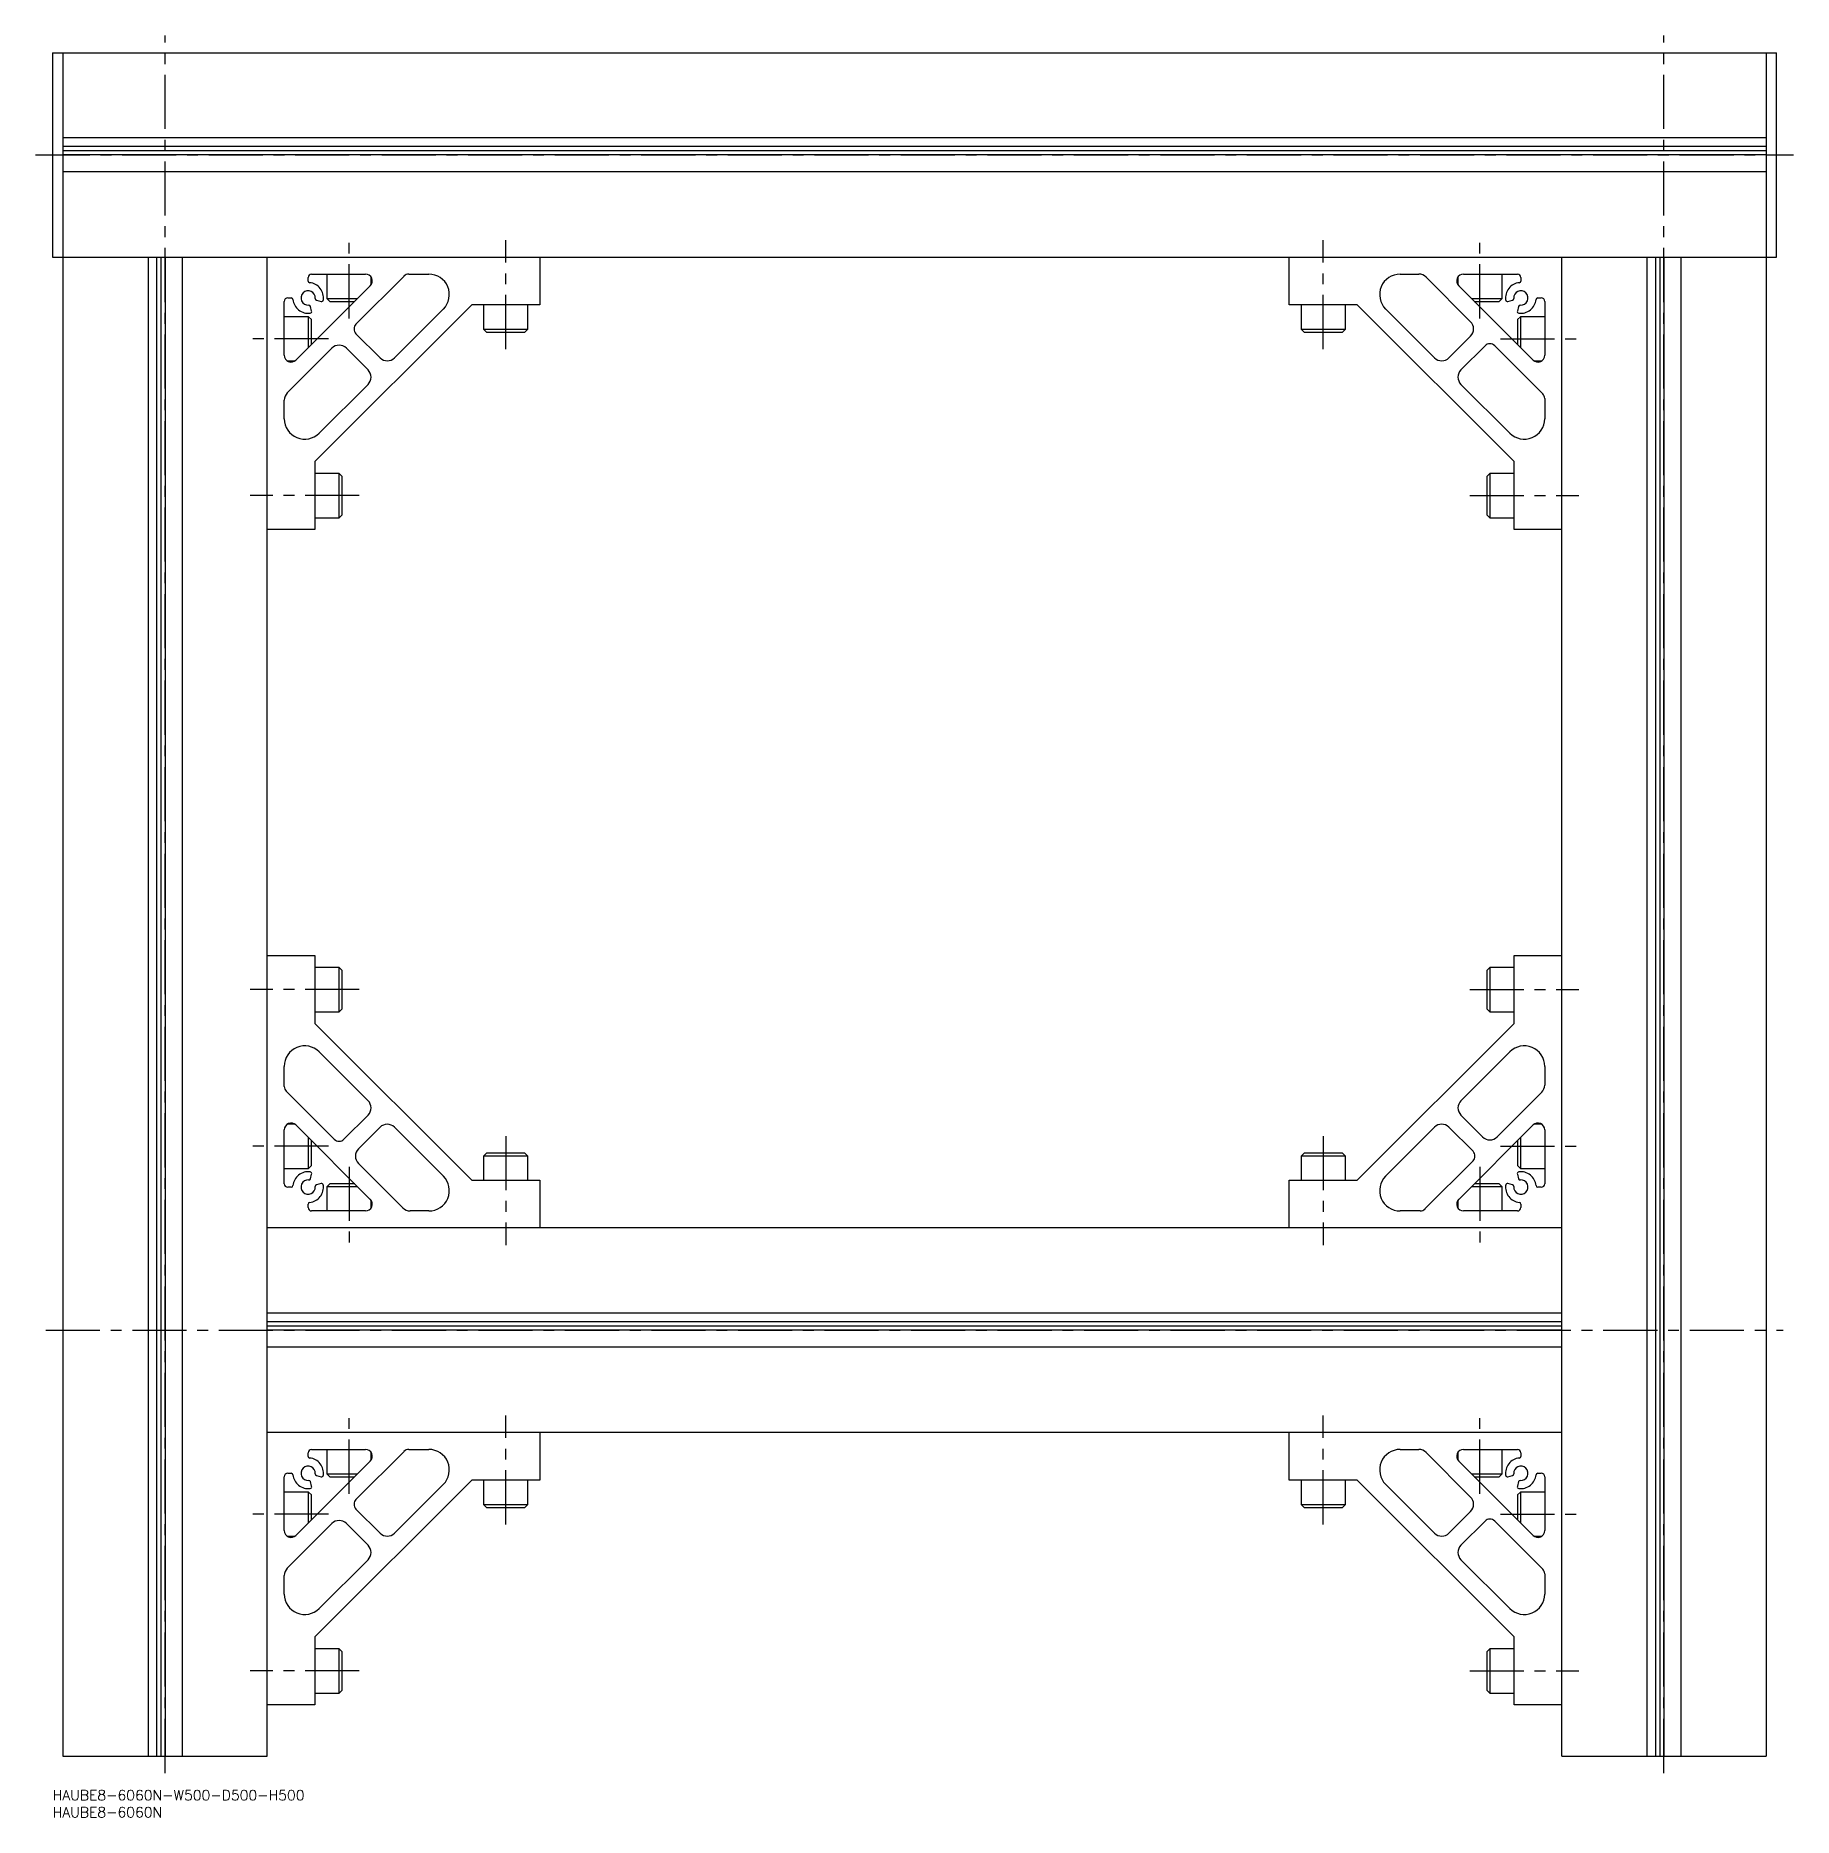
# Model space of a CAD drawing. Extents: x -5 to 1191, y -8 to 1075.
# Drawn here: x -5 to 511, y -8 to 515 of the extents above; entities that cross this region are included whole.
import ezdxf

# ---------------------------------------------------------------- set-up
doc = ezdxf.new("R2010")
doc.units = 0
doc.header["$LTSCALE"] = 0.5
doc.linetypes.add('CENTER', pattern=[50.8, 31.75, -6.35, 6.35, -6.35])
for name, color, linetype in [('MSM_CENTER', 1, 'CENTER'), ('MSM_CONTINUOUS', 7, 'CONTINUOUS'), ('MSM_PART_NUMBER', 7, 'CONTINUOUS')]:
    doc.layers.add(name, color=color, linetype=linetype)
doc.styles.get("Standard").update_dxf_attribs({"font": 'txt.shx', "height": 3, "bigfont": 'bigfont.shx'})

# ---------------------------------------------------------------- blocks, each defined once
blk = doc.blocks.new('*U8')
at = {"layer": 'MSM_PART_NUMBER'}
blk.add_text('HAUBE8-6060N-W500-D500-H500', height=3, dxfattribs=at).set_placement((0, -3))
blk = doc.blocks.new('*U9')
at = {"layer": 'MSM_PART_NUMBER'}
blk.add_text('HAUBE8-6060N', height=3, dxfattribs=at).set_placement((0, -8))

msp = doc.modelspace()

# ---------------------------------------------------------------- linework, layer by layer
at = {"layer": 'MSM_CENTER'}
for p, q in [((33, 5), (33, 515)), ((473, 5), (473, 515)), ((-5, 480), (511, 480)), ((87, 432), (87, 455)), ((133, 423), (133, 455)), ((373, 423), (373, 455)), ((419, 432), (419, 455)), ((81, 426), (58, 426)), ((425, 426), (448, 426)), ((90, 380), (58, 380)), ((416, 380), (448, 380)), ((90, 235), (58, 235)), ((416, 235), (448, 235)), ((81, 189), (58, 189)), ((133, 192), (133, 160)), ((373, 192), (373, 160)), ((425, 189), (448, 189)), ((87, 183), (87, 160)), ((419, 183), (419, 160)), ((-2, 135), (508, 135)), ((87, 87), (87, 110)), ((133, 78), (133, 110)), ((373, 78), (373, 110)), ((419, 87), (419, 110)), ((81, 81), (58, 81)), ((425, 81), (448, 81)), ((90, 35), (58, 35)), ((416, 35), (448, 35))]:
    msp.add_line(p, q, dxfattribs=at)
at = {"layer": 'MSM_CONTINUOUS'}
for p, q in [((0, 510), (0, 450)), ((0, 510), (506, 510)), ((3, 510), (3, 10)), ((503, 510), (503, 10)), ((506, 450), (506, 510)), ((503, 485), (3, 485)), ((503, 482.5), (3, 482.5)), ((503, 481.22), (3, 481.22)), ((503, 480), (3, 480)), ((503, 475), (3, 475)), ((0, 450), (506, 450)), ((28, 450), (28, 10)), ((30.5, 450), (30.5, 10)), ((31.78, 450), (31.78, 10)), ((33, 450), (33, 10)), ((38, 450), (38, 10)), ((63, 10), (63, 450)), ((143, 450), (143, 436)), ((363, 436), (363, 450)), ((443, 10), (443, 450)), ((468, 450), (468, 10)), ((470.5, 450), (470.5, 10)), ((471.78, 450), (471.78, 10)), ((473, 450), (473, 10)), ((478, 450), (478, 10)), ((76, 445), (91.82, 445)), ((80.5, 445), (80.5, 437.87)), ((104.55, 445), (110.45, 445)), ((395.55, 445), (401.04, 445)), ((414.18, 445), (430, 445)), ((425.5, 437.87), (425.5, 445)), ((93.24, 441.59), (71.41, 419.76)), ((75, 442.97), (75, 444)), ((89.04, 430.32), (103.14, 444.41)), ((93.5, 441.91), (93.5, 444.09)), ((403.16, 444.12), (416.25, 431.03)), ((412.5, 444.09), (412.5, 441.91)), ((434.59, 419.76), (412.76, 441.59)), ((431, 444), (431, 442.97)), ((68, 421.18), (68, 437)), ((69, 438), (70.03, 438)), ((76.03, 434.17), (75.66, 435.54)), ((123.01, 436), (77, 389.99)), ((77.46, 437.34), (78.83, 436.97)), ((80.5, 437.87), (81.37, 437)), ((80.5, 437.87), (89.52, 437.87)), ((81.37, 437), (88.65, 437)), ((114.69, 434.76), (100.36, 420.42)), ((143, 436), (123.01, 436)), ((126.5, 436), (126.5, 428.87)), ((139.5, 428.87), (139.5, 436)), ((382.99, 436), (363, 436)), ((366.5, 436), (366.5, 428.87)), ((379.5, 428.87), (379.5, 436)), ((429, 389.99), (382.99, 436)), ((405.64, 420.42), (391.31, 434.76)), ((416.48, 437.87), (425.5, 437.87)), ((417.27, 437), (424.63, 437)), ((424.63, 437), (425.5, 437.87)), ((427.17, 436.97), (428.54, 437.34)), ((430.34, 435.54), (429.97, 434.17)), ((435.97, 438), (437, 438)), ((438, 437), (438, 421.18)), ((75.13, 432.5), (68, 432.5)), ((76, 431.63), (75.13, 432.5)), ((75.13, 423.48), (75.13, 432.5)), ((76, 424.27), (76, 431.63)), ((126.5, 428.87), (127.37, 428)), ((126.5, 428.87), (139.5, 428.87)), ((138.63, 428), (139.5, 428.87)), ((366.5, 428.87), (367.37, 428)), ((366.5, 428.87), (379.5, 428.87)), ((378.63, 428), (379.5, 428.87)), ((430.87, 432.5), (430, 431.63)), ((430, 431.63), (430, 424.35)), ((438, 432.5), (430.87, 432.5)), ((430.87, 432.5), (430.87, 423.48)), ((96.11, 420.42), (89.04, 427.49)), ((127.37, 428), (138.63, 428)), ((367.37, 428), (378.63, 428)), ((416.25, 426.79), (409.89, 420.42)), ((413.42, 416.89), (420.49, 423.96)), ((423.32, 423.96), (437.41, 409.86)), ((68.88, 410.16), (81.97, 423.25)), ((68.91, 419.5), (71.09, 419.5)), ((86.21, 423.25), (92.58, 416.89)), ((434.91, 419.5), (437.09, 419.5)), ((68, 402.55), (68, 408.04)), ((92.58, 412.64), (78.24, 398.31)), ((427.76, 398.31), (413.42, 412.64)), ((438, 408.45), (438, 402.55)), ((77, 389.99), (77, 370)), ((429, 370), (429, 389.99)), ((84.13, 386.5), (77, 386.5)), ((85, 385.63), (84.13, 386.5)), ((84.13, 373.5), (84.13, 386.5)), ((85, 374.37), (85, 385.63)), ((421.87, 386.5), (421, 385.63)), ((421, 385.63), (421, 374.37)), ((429, 386.5), (421.87, 386.5)), ((421.87, 386.5), (421.87, 373.5)), ((77, 373.5), (84.13, 373.5)), ((84.13, 373.5), (85, 374.37)), ((421, 374.37), (421.87, 373.5)), ((421.87, 373.5), (429, 373.5)), ((77, 370), (63, 370)), ((443, 370), (429, 370)), ((63, 245), (77, 245)), ((77, 245), (77, 225.01)), ((84.13, 241.5), (77, 241.5)), ((85, 240.63), (84.13, 241.5)), ((84.13, 228.5), (84.13, 241.5)), ((85, 229.37), (85, 240.63)), ((421.87, 241.5), (421, 240.63)), ((421, 240.63), (421, 229.37)), ((429, 241.5), (421.87, 241.5)), ((421.87, 241.5), (421.87, 228.5)), ((429, 225.01), (429, 245)), ((429, 245), (443, 245)), ((77, 228.5), (84.13, 228.5)), ((77, 225.01), (123.01, 179)), ((84.13, 228.5), (85, 229.37)), ((382.99, 179), (429, 225.01)), ((421, 229.37), (421.87, 228.5)), ((421.87, 228.5), (429, 228.5)), ((78.24, 216.69), (92.58, 202.36)), ((413.42, 202.36), (427.76, 216.69)), ((68, 206.55), (68, 212.45)), ((438, 212.45), (438, 206.96)), ((82.68, 191.04), (68.59, 205.14)), ((437.12, 204.84), (424.03, 191.75)), ((68, 178), (68, 193.82)), ((71.09, 195.5), (68.91, 195.5)), ((71.41, 195.24), (93.24, 173.41)), ((92.58, 198.11), (85.51, 191.04)), ((89.75, 188.21), (96.11, 194.58)), ((100.36, 194.58), (114.69, 180.24)), ((391.31, 180.24), (405.64, 194.58)), ((409.89, 194.58), (416.96, 187.51)), ((412.76, 173.41), (434.59, 195.24)), ((419.79, 191.75), (413.42, 198.11)), ((437.09, 195.5), (434.91, 195.5)), ((438, 193.82), (438, 178)), ((75.13, 182.5), (75.13, 191.52)), ((76, 183.37), (76, 190.65)), ((430, 190.73), (430, 183.37)), ((430.87, 191.52), (430.87, 182.5)), ((75.13, 182.5), (76, 183.37)), ((102.84, 170.88), (89.75, 183.97)), ((127.37, 187), (126.5, 186.13)), ((126.5, 186.13), (126.5, 179)), ((139.5, 186.13), (126.5, 186.13)), ((138.63, 187), (127.37, 187)), ((139.5, 186.13), (138.63, 187)), ((139.5, 179), (139.5, 186.13)), ((367.37, 187), (366.5, 186.13)), ((366.5, 186.13), (366.5, 179)), ((379.5, 186.13), (366.5, 186.13)), ((378.63, 187), (367.37, 187)), ((379.5, 186.13), (378.63, 187)), ((379.5, 179), (379.5, 186.13)), ((416.96, 184.68), (402.86, 170.59)), ((430, 183.37), (430.87, 182.5)), ((68, 182.5), (75.13, 182.5)), ((75.66, 179.46), (76.03, 180.83)), ((78.83, 178.03), (77.46, 177.66)), ((81.37, 178), (80.5, 177.13)), ((88.73, 178), (81.37, 178)), ((123.01, 179), (143, 179)), ((143, 179), (143, 165)), ((363, 179), (382.99, 179)), ((363, 165), (363, 179)), ((424.63, 178), (417.35, 178)), ((425.5, 177.13), (424.63, 178)), ((428.54, 177.66), (427.17, 178.03)), ((429.97, 180.83), (430.34, 179.46)), ((430.87, 182.5), (438, 182.5)), ((70.03, 177), (69, 177)), ((80.5, 177.13), (80.5, 170)), ((89.52, 177.13), (80.5, 177.13)), ((93.5, 170.91), (93.5, 173.09)), ((412.5, 173.09), (412.5, 170.91)), ((425.5, 177.13), (416.48, 177.13)), ((425.5, 170), (425.5, 177.13)), ((437, 177), (435.97, 177)), ((75, 171), (75, 172.03)), ((91.82, 170), (76, 170)), ((110.45, 170), (104.96, 170)), ((401.45, 170), (395.55, 170)), ((430, 170), (414.18, 170)), ((431, 172.03), (431, 171)), ((443, 165), (63, 165)), ((443, 140), (63, 140)), ((443, 137.5), (63, 137.5)), ((443, 136.22), (63, 136.22)), ((443, 135), (63, 135)), ((443, 130), (63, 130)), ((443, 105), (63, 105)), ((143, 105), (143, 91)), ((363, 91), (363, 105)), ((76, 100), (91.82, 100)), ((80.5, 100), (80.5, 92.87)), ((89.04, 85.32), (103.14, 99.41)), ((104.55, 100), (110.45, 100)), ((395.55, 100), (401.04, 100)), ((414.18, 100), (430, 100)), ((425.5, 92.87), (425.5, 100)), ((93.24, 96.59), (71.41, 74.76)), ((75, 97.97), (75, 99)), ((93.5, 96.91), (93.5, 99.09)), ((403.16, 99.12), (416.25, 86.03)), ((412.5, 99.09), (412.5, 96.91)), ((434.59, 74.76), (412.76, 96.59)), ((431, 99), (431, 97.97)), ((68, 76.18), (68, 92)), ((69, 93), (70.03, 93)), ((76.03, 89.17), (75.66, 90.54)), ((123.01, 91), (77, 44.99)), ((77.46, 92.34), (78.83, 91.97)), ((80.5, 92.87), (81.37, 92)), ((80.5, 92.87), (89.52, 92.87)), ((81.37, 92), (88.65, 92)), ((114.69, 89.76), (100.36, 75.42)), ((143, 91), (123.01, 91)), ((126.5, 91), (126.5, 83.87)), ((139.5, 83.87), (139.5, 91)), ((382.99, 91), (363, 91)), ((366.5, 91), (366.5, 83.87)), ((379.5, 83.87), (379.5, 91)), ((429, 44.99), (382.99, 91)), ((405.64, 75.42), (391.31, 89.76)), ((416.48, 92.87), (425.5, 92.87)), ((417.27, 92), (424.63, 92)), ((424.63, 92), (425.5, 92.87)), ((427.17, 91.97), (428.54, 92.34)), ((430.34, 90.54), (429.97, 89.17)), ((435.97, 93), (437, 93)), ((438, 92), (438, 76.18)), ((75.13, 87.5), (68, 87.5)), ((76, 86.63), (75.13, 87.5)), ((75.13, 78.48), (75.13, 87.5)), ((76, 79.27), (76, 86.63)), ((126.5, 83.87), (127.37, 83)), ((126.5, 83.87), (139.5, 83.87)), ((138.63, 83), (139.5, 83.87)), ((366.5, 83.87), (367.37, 83)), ((366.5, 83.87), (379.5, 83.87)), ((378.63, 83), (379.5, 83.87)), ((430.87, 87.5), (430, 86.63)), ((430, 86.63), (430, 79.35)), ((438, 87.5), (430.87, 87.5)), ((430.87, 87.5), (430.87, 78.48)), ((96.11, 75.42), (89.04, 82.49)), ((127.37, 83), (138.63, 83)), ((367.37, 83), (378.63, 83)), ((416.25, 81.79), (409.89, 75.42)), ((413.42, 71.89), (420.49, 78.96)), ((423.32, 78.96), (437.41, 64.86)), ((68.88, 65.16), (81.97, 78.25)), ((68.91, 74.5), (71.09, 74.5)), ((86.21, 78.25), (92.58, 71.89)), ((434.91, 74.5), (437.09, 74.5)), ((68, 57.55), (68, 63.04)), ((92.58, 67.64), (78.24, 53.31)), ((427.76, 53.31), (413.42, 67.64)), ((438, 63.45), (438, 57.55)), ((77, 44.99), (77, 25)), ((429, 25), (429, 44.99)), ((84.13, 41.5), (77, 41.5)), ((85, 40.63), (84.13, 41.5)), ((84.13, 28.5), (84.13, 41.5)), ((85, 29.37), (85, 40.63)), ((421.87, 41.5), (421, 40.63)), ((421, 40.63), (421, 29.37)), ((429, 41.5), (421.87, 41.5)), ((421.87, 41.5), (421.87, 28.5)), ((77, 28.5), (84.13, 28.5)), ((84.13, 28.5), (85, 29.37)), ((421, 29.37), (421.87, 28.5)), ((421.87, 28.5), (429, 28.5)), ((77, 25), (63, 25)), ((443, 25), (429, 25)), ((3, 10), (63, 10)), ((443, 10), (503, 10))]:
    msp.add_line(p, q, dxfattribs=at)
for centre, radius, start, end in [((76, 444), 1, 90, 180), ((91.82, 443), 2, 315, 90), ((104.55, 443), 2, 90, 135), ((110.45, 439), 6, 315, 90), ((395.55, 439), 6, 90, 225), ((401.04, 442), 3, 45, 90), ((414.18, 443), 2, 90, 225), ((430, 444), 1, 0, 90), ((75, 438), 2.1, 356.0869, 273.913), ((75.5, 442.97), 0.5, 180, 264.2608), ((75, 438), 4.5, 352.1798, 84.2608), ((431, 438), 4.5, 95.7392, 187.819), ((431, 438), 2.1, 266.0869, 183.913), ((430.5, 442.97), 0.5, 275.7392, 0), ((69, 437), 1, 90, 180), ((70.03, 437.5), 0.5, 5.7392, 90), ((75, 438), 4.5, 185.7392, 277.819), ((75.18, 435.41), 0.5, 14.9983, 93.9131), ((75.54, 434.04), 0.5, 277.819, 14.9983), ((77.59, 437.82), 0.5, 176.0869, 254.9983), ((78.96, 437.46), 0.5, 254.9983, 352.1798), ((427.04, 437.46), 0.5, 187.819, 284.9983), ((428.41, 437.82), 0.5, 284.9983, 3.9131), ((430.46, 434.04), 0.5, 164.9983, 262.1798), ((430.82, 435.41), 0.5, 86.0869, 164.9983), ((431, 438), 4.5, 262.1798, 354.2608), ((435.97, 437.5), 0.5, 90, 174.2608), ((437, 437), 1, 0, 90), ((90.46, 428.91), 2, 135, 225.0003), ((414.13, 428.91), 3, 315.0003, 45), ((84.09, 421.13), 3, 45.0003, 135), ((421.91, 422.54), 2, 45, 135.0003), ((70, 421.18), 2, 180, 315), ((98.24, 422.54), 3, 225.0003, 315), ((407.76, 422.54), 3, 225, 315.0003), ((436, 421.18), 2, 225, 0), ((90.46, 414.76), 3, 315, 45.0003), ((415.54, 414.76), 3, 135.0003, 225), ((71, 408.04), 3, 135, 180), ((436, 408.45), 2, 0, 45), ((74, 402.55), 6, 180, 315), ((432, 402.55), 6, 225, 0), ((74, 212.45), 6, 45, 180), ((432, 212.45), 6, 0, 135), ((70, 206.55), 2, 180, 225), ((435, 206.96), 3, 315, 0), ((90.46, 200.24), 3, 315.0003, 45), ((415.54, 200.24), 3, 135, 225.0003), ((70, 193.82), 2, 45, 180), ((98.24, 192.46), 3, 45, 135.0003), ((407.76, 192.46), 3, 45.0003, 135), ((436, 193.82), 2, 0, 135), ((84.09, 192.46), 2, 225, 315.0003), ((421.91, 193.87), 3, 225.0003, 315), ((91.87, 186.09), 3, 135.0003, 225), ((415.54, 186.09), 2, 315, 45.0003), ((69, 178), 1, 180, 270), ((75, 177), 4.5, 82.1798, 174.2608), ((75, 177), 2.1, 86.0869, 3.913), ((75.18, 179.59), 0.5, 266.0869, 344.9983), ((75.54, 180.96), 0.5, 344.9983, 82.1798), ((78.96, 177.54), 0.5, 7.819, 104.9983), ((110.45, 176), 6, 270, 45), ((395.55, 176), 6, 135, 270), ((427.04, 177.54), 0.5, 74.9983, 172.1798), ((431, 177), 2.1, 176.0869, 93.913), ((430.46, 180.96), 0.5, 97.819, 194.9983), ((430.82, 179.59), 0.5, 194.9983, 273.9131), ((431, 177), 4.5, 5.7392, 97.819), ((437, 178), 1, 270, 0), ((70.03, 177.5), 0.5, 270, 354.2608), ((75, 177), 4.5, 275.7392, 7.819), ((77.59, 177.18), 0.5, 104.9983, 183.9131), ((91.82, 172), 2, 270, 45), ((414.18, 172), 2, 135, 270), ((431, 177), 4.5, 172.1798, 264.2608), ((428.41, 177.18), 0.5, 356.0869, 74.9983), ((435.97, 177.5), 0.5, 185.7392, 270), ((75.5, 172.03), 0.5, 95.7392, 180), ((76, 171), 1, 180, 270), ((104.96, 173), 3, 225, 270), ((401.45, 172), 2, 270, 315), ((430, 171), 1, 270, 0), ((430.5, 172.03), 0.5, 0, 84.2608), ((76, 99), 1, 90, 180), ((91.82, 98), 2, 315, 90), ((104.55, 98), 2, 90, 135), ((110.45, 94), 6, 315, 90), ((395.55, 94), 6, 90, 225), ((401.04, 97), 3, 45, 90), ((414.18, 98), 2, 90, 225), ((430, 99), 1, 0, 90), ((75, 93), 2.1, 356.0869, 273.913), ((75.5, 97.97), 0.5, 180, 264.2608), ((75, 93), 4.5, 352.1798, 84.2608), ((431, 93), 4.5, 95.7392, 187.819), ((431, 93), 2.1, 266.0869, 183.913), ((430.5, 97.97), 0.5, 275.7392, 0), ((69, 92), 1, 90, 180), ((70.03, 92.5), 0.5, 5.7392, 90), ((75, 93), 4.5, 185.7392, 277.819), ((75.18, 90.41), 0.5, 14.9983, 93.9131), ((75.54, 89.04), 0.5, 277.819, 14.9983), ((77.59, 92.82), 0.5, 176.0869, 254.9983), ((78.96, 92.46), 0.5, 254.9983, 352.1798), ((427.04, 92.46), 0.5, 187.819, 284.9983), ((428.41, 92.82), 0.5, 284.9983, 3.9131), ((430.46, 89.04), 0.5, 164.9983, 262.1798), ((430.82, 90.41), 0.5, 86.0869, 164.9983), ((431, 93), 4.5, 262.1798, 354.2608), ((435.97, 92.5), 0.5, 90, 174.2608), ((437, 92), 1, 0, 90), ((90.46, 83.91), 2, 135, 225.0003), ((414.13, 83.91), 3, 315.0003, 45), ((84.09, 76.13), 3, 45.0003, 135), ((421.91, 77.54), 2, 45, 135.0003), ((70, 76.18), 2, 180, 315), ((98.24, 77.54), 3, 225.0003, 315), ((407.76, 77.54), 3, 225, 315.0003), ((436, 76.18), 2, 225, 0), ((90.46, 69.76), 3, 315, 45.0003), ((415.54, 69.76), 3, 135.0003, 225), ((71, 63.04), 3, 135, 180), ((436, 63.45), 2, 0, 45), ((74, 57.55), 6, 180, 315), ((432, 57.55), 6, 225, 0)]:
    msp.add_arc(centre, radius, start, end, dxfattribs=at)

# ---------------------------------------------------------------- block references
for name in ['*U8', '*U9']:
    msp.add_blockref(name, (0, 0), dxfattribs=at)

doc.saveas('drawing.dxf')
